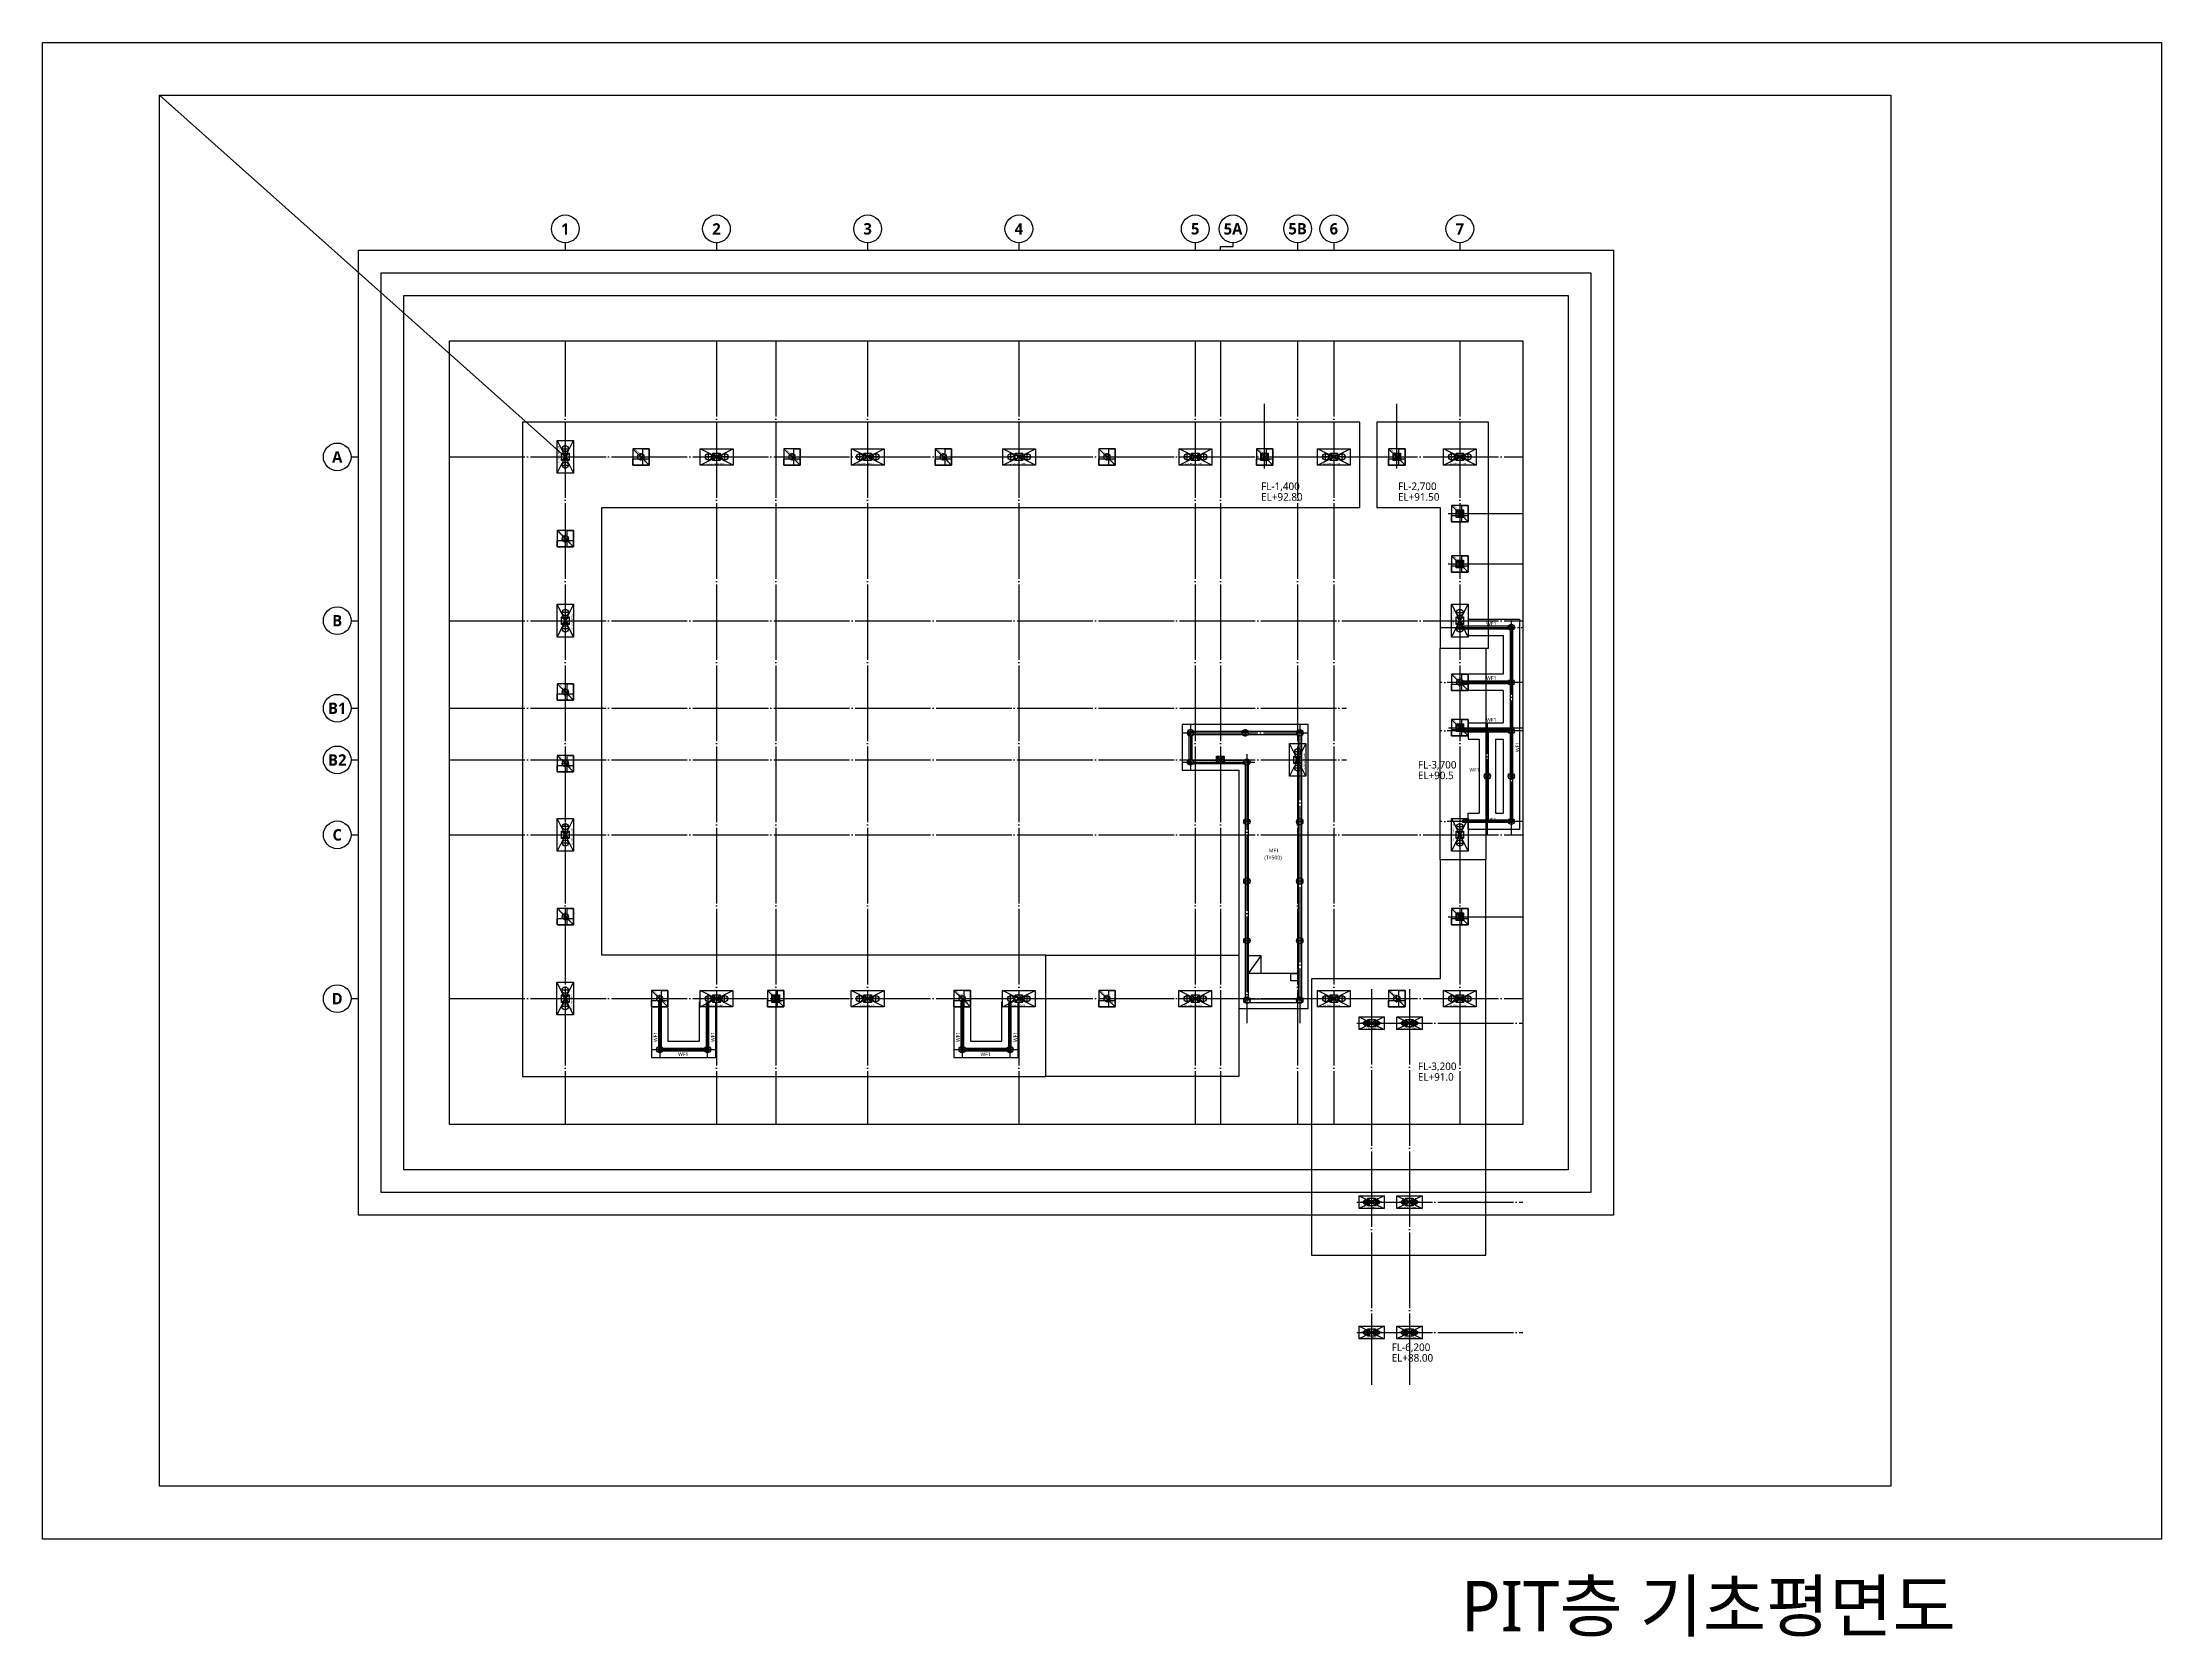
# Model space of a CAD drawing. Header units: millimetres. Extents: x -734060 to 504600, y -7739 to 118800.
# Drawn here: x -504600 to -336400, y -7739 to 118800 of the extents above; entities that cross this region are included whole.
import ezdxf
from ezdxf.enums import TextEntityAlignment as Align
from ezdxf.lldxf.tags import DXFTag

# ---------------------------------------------------------------- set-up
doc = ezdxf.new("R2010")
doc.units = ezdxf.units.MM
doc.header["$LTSCALE"] = 200
doc.linetypes.add('CEN-GAUN', pattern=[32.2, 30, -1, 0.2, -1])
doc.linetypes.add('H3', pattern=[3, 2, -1])
doc.layers.get('DEFPOINTS').update_dxf_attribs({"color": 137})
for name, color, linetype in [('0-PIPE', 7, 'Continuous'), ('0-기초', 4, 'H3'), ('CEN', 1, 'CEN-GAUN'), ('CEN2', 1, 'CEN-GAUN'), ('ELE-6', 6, 'Continuous'), ('GYP. BOARD', 42, 'Continuous'), ('HAT-INS', 250, 'Continuous'), ('S-COL', 2, 'Continuous'), ('Slab Line', 7, 'Continuous'), ('WALL-D', 3, 'Continuous')]:
    doc.layers.add(name, color=color, linetype=linetype)
doc.styles.get("Standard").update_dxf_attribs({"font": 'malgun.ttf'})
doc.styles.add('스타일1', font='malgun.ttf')
doc.styles.add('스타일2', font='malgunbd.ttf')
doc.styles.add('울릉도L', font='malgun.ttf')
tags = doc.linetypes.add('DH-HID2', pattern=[1.2, 0.8, -0.4]).pattern_tags.tags
tags[6:7] = [DXFTag(74, 4), DXFTag(75, 0), DXFTag(340, '0'), DXFTag(46, 1.0), DXFTag(50, 0.0), DXFTag(44, 0.0), DXFTag(45, 0.0)]
tags[4:5] = [DXFTag(74, 4), DXFTag(75, 0), DXFTag(340, '0'), DXFTag(46, 1.0), DXFTag(50, 0.0), DXFTag(44, 0.0), DXFTag(45, 0.0)]

# ---------------------------------------------------------------- blocks, each defined once
blk = doc.blocks.new('sheet-line')
at = {"layer": 'DEFPOINTS'}
blk.add_lwpolyline([(168200, -356400), (0, -356400), (0, -237600), (168200, -237600)], close=True, dxfattribs=at)
blk = doc.blocks.new('DEF-AXIS')
blk.add_line((0, 600), (0, 0))
blk.add_circle((0, 1700), 1100)
at = {"style": '스타일2'}
blk.add_attdef('X', text='', height=900, dxfattribs=at).set_placement((0, 1700), align=Align.MIDDLE)
blk = doc.blocks.new('def-sym')
at = {"layer": 'DEFPOINTS'}
blk.add_lwpolyline([(52000, 16400), (52000, 16700), (53000, 16700), (53000, 17000)], dxfattribs=at)
blk.add_circle((53000, 18100), 1100, dxfattribs=at)
for p, values in [((0, 16400), {'X': '1'}), ((12000, 16400), {'X': '2'}), ((24000, 16400), {'X': '3'}), ((36000, 16400), {'X': '4'}), ((50000, 16400), {'X': '5'}), ((58125, 16400), {'X': '5B'}), ((61000, 16400), {'X': '6'}), ((71000, 16400), {'X': '7'})]:
    blk.add_blockref('DEF-AXIS', p, dxfattribs=at).add_auto_attribs(values)
ref = blk.add_blockref('DEF-AXIS', (-16400, 0), dxfattribs=dict(at, rotation=90))
ref.add_attrib('X', 'A', dxfattribs={"layer": '0', "height": 900, "style": '스타일2'}).set_placement((-18100, 0), align=Align.MIDDLE)
ref = blk.add_blockref('DEF-AXIS', (-16400, -13000), dxfattribs=dict(at, rotation=90))
ref.add_attrib('X', 'B', dxfattribs={"layer": '0', "height": 900, "style": '스타일2'}).set_placement((-18100, -13000), align=Align.MIDDLE)
ref = blk.add_blockref('DEF-AXIS', (-16400, -19950), dxfattribs=dict(at, rotation=90))
ref.add_attrib('X', 'B1', dxfattribs={"layer": '0', "height": 900, "style": '스타일2'}).set_placement((-18100, -19950), align=Align.MIDDLE)
ref = blk.add_blockref('DEF-AXIS', (-16400, -24050), dxfattribs=dict(at, rotation=90))
ref.add_attrib('X', 'B2', dxfattribs={"layer": '0', "height": 900, "style": '스타일2'}).set_placement((-18100, -24050), align=Align.MIDDLE)
ref = blk.add_blockref('DEF-AXIS', (-16400, -30000), dxfattribs=dict(at, rotation=90))
ref.add_attrib('X', 'C', dxfattribs={"layer": '0', "height": 900, "style": '스타일2'}).set_placement((-18100, -30000), align=Align.MIDDLE)
ref = blk.add_blockref('DEF-AXIS', (-16400, -43000), dxfattribs=dict(at, rotation=90))
ref.add_attrib('X', 'D', dxfattribs={"layer": '0', "height": 900, "style": '스타일2'}).set_placement((-18100, -43000), align=Align.MIDDLE)
at = {"layer": 'DEFPOINTS', "style": '스타일2'}
blk.add_text('5A', height=900, dxfattribs=at).set_placement((53000, 18100), align=Align.MIDDLE_CENTER)
blk = doc.blocks.new('X-CEN')
at = {"layer": 'CEN'}
for p, q in [((0, 9200), (0, -53000)), ((12000, 9200), (12000, -53000)), ((16700, 9200), (16700, -53000)), ((24000, 9200), (24000, -53000)), ((36000, 9200), (36000, -53000)), ((50000, 9200), (50000, -53000)), ((52000, 9200), (52000, -53000)), ((58125, 9200), (58125, -53000)), ((61000, 9200), (61000, -53000)), ((71000, 9200), (71000, -53000)), ((55500, -925), (55500, 4200)), ((66000, -925), (66000, 4200)), ((-9200, 0), (76000, 0)), ((70075, -4500), (76000, -4500)), ((70075, -8500), (76000, -8500)), ((-9200, -13000), (76000, -13000)), ((-9200, -19950), (62000, -19950)), ((70101, -21500), (76000, -21500)), ((-9200, -24050), (62000, -24050)), ((-9200, -30000), (76000, -30000)), ((70075, -36500), (76000, -36500)), ((-9200, -43000), (76000, -43000)), ((64000, -42241), (64000, -73656)), ((67000, -42241), (67000, -73656)), ((62819, -44950), (76000, -44950)), ((62819, -59150), (76000, -59150)), ((62819, -69500), (76000, -69500))]:
    blk.add_line(p, q, dxfattribs=at)
blk = doc.blocks.new('SS-P1')
at = {"layer": 'DEFPOINTS'}
for p, q in [((-300, 300), (300, -300)), ((-300, -300), (300, 300))]:
    blk.add_line(p, q, dxfattribs=at)
at = {"layer": 'S-COL'}
blk.add_lwpolyline([(-300, 300), (300, 300), (300, -300), (-300, -300)], close=True, dxfattribs=at)
at = {"layer": 'DEFPOINTS', "style": '스타일1'}
blk.add_text('600X600', height=90, rotation=315, dxfattribs=at).set_placement((58, 44), align=Align.MIDDLE_CENTER)
blk.add_text('P1', height=90, dxfattribs=at).set_placement((-153, -214), align=Align.MIDDLE_CENTER)
blk = doc.blocks.new('SS-P21')
at = {"layer": 'DEFPOINTS'}
for p, q in [((-300, 300), (300, -300)), ((-300, -300), (300, 300))]:
    blk.add_line(p, q, dxfattribs=at)
at = {"layer": 'S-COL'}
blk.add_lwpolyline([(-300, 300), (300, 300), (300, -300), (-300, -300)], close=True, dxfattribs=at)
at = {"layer": 'DEFPOINTS', "style": '스타일1'}
blk.add_text('600X600', height=90, rotation=315, dxfattribs=at).set_placement((58, 44), align=Align.MIDDLE_CENTER)
blk.add_text('P21', height=90, dxfattribs=at).set_placement((-153, -214), align=Align.MIDDLE_CENTER)
blk = doc.blocks.new('X-S-PD')
at = {"layer": 'S-COL'}
for name, p in [('SS-P1', (0, 0)), ('SS-P1', (12000, 0)), ('SS-P1', (24000, 0)), ('SS-P1', (36000, 0)), ('SS-P1', (50000, 0)), ('SS-P1', (55500, 0)), ('SS-P1', (61000, 0)), ('SS-P1', (66000, 0)), ('SS-P1', (71000, 0)), ('SS-P1', (71000, -4500)), ('SS-P1', (71000, -8500)), ('SS-P1', (0, -13000)), ('SS-P1', (71000, -13000)), ('SS-P1', (71000, -21500)), ('SS-P1', (52000, -24050)), ('SS-P1', (58125, -24050)), ('SS-P1', (0, -30000)), ('SS-P1', (71000, -30000)), ('SS-P1', (71000, -36500)), ('SS-P1', (0, -43000)), ('SS-P1', (12000, -43000)), ('SS-P1', (16700, -43000)), ('SS-P1', (24000, -43000)), ('SS-P1', (36000, -43000)), ('SS-P1', (50000, -43000)), ('SS-P1', (61000, -43000)), ('SS-P1', (71000, -43000)), ('SS-P21', (64000, -44950)), ('SS-P21', (67000, -44950)), ('SS-P21', (64000, -59150)), ('SS-P21', (67000, -59150)), ('SS-P21', (64000, -69500)), ('SS-P21', (67000, -69500))]:
    blk.add_blockref(name, p, dxfattribs=at)
blk = doc.blocks.new('파일')
at = {"layer": '0-PIPE', "color": 7, "linetype": 'Continuous'}
for p, q in [((0, -300), (0, 300)), ((-300, 0), (300, 0))]:
    blk.add_line(p, q, dxfattribs=at)
at = {"layer": '0-PIPE', "color": 3, "linetype": 'Continuous'}
blk.add_circle((0, 0), 250, dxfattribs=at)
blk = doc.blocks.new('SS-PF1')
at = {"layer": '0-기초', "color": 4, "linetype": 'DH-HID2', "ltscale": 2}
blk.add_lwpolyline([(-650, 650), (-650, -650), (650, -650), (650, 650)], close=True, dxfattribs=at)
at = {"layer": 'DEFPOINTS'}
blk.add_line((-650, 650), (650, -650), dxfattribs=at)
for points in [[(650, 650), (650, -650), (150, -650), (150, 650), (650, 650)], [(650, -650), (-650, -650), (-650, -150), (650, -150), (650, -650)]]:
    blk.add_lwpolyline(points, dxfattribs=at)
at = {"layer": '0-기초'}
blk.add_blockref('파일', (0, 0), dxfattribs=at)
at = {"layer": 'DEFPOINTS', "style": '울릉도L'}
blk.add_text('PF1(1,300×1,300X500)', height=100, rotation=315, dxfattribs=at).set_placement((-514, 637), align=Align.MIDDLE_LEFT)
blk = doc.blocks.new('SS-PF2')
at = {"layer": '0-기초', "color": 4, "linetype": 'DH-HID2', "ltscale": 2}
blk.add_lwpolyline([(650, -1300), (-650, -1300), (-650, 1300), (650, 1300)], close=True, dxfattribs=at)
at = {"layer": 'DEFPOINTS'}
for p, q in [((-650, 1300), (650, -1300)), ((-650, -1300), (650, 1300))]:
    blk.add_line(p, q, dxfattribs=at)
at = {"layer": '0-기초'}
for p in [(0, 650), (0, -650)]:
    blk.add_blockref('파일', p, dxfattribs=at)
at = {"layer": 'DEFPOINTS', "style": '울릉도L'}
blk.add_text('PF2 (1,300×2,600×600)', height=100, rotation=270, dxfattribs=at).set_placement((-529, 871), align=Align.MIDDLE_LEFT)
blk = doc.blocks.new('SS-PF21')
at = {"layer": '0-PIPE', "color": 7, "linetype": 'Continuous'}
for p, q in [((300, 500), (-300, 500)), ((0, 800), (0, 200)), ((300, -500), (-300, -500)), ((0, -200), (0, -800))]:
    blk.add_line(p, q, dxfattribs=at)
at = {"layer": '0-PIPE', "color": 3, "linetype": 'Continuous'}
for centre in [(0, 500), (0, -500)]:
    blk.add_circle(centre, 150, dxfattribs=at)
at = {"layer": '0-기초', "color": 4, "linetype": 'DH-HID2', "ltscale": 2}
blk.add_lwpolyline([(500, -1000), (-500, -1000), (-500, 1000), (500, 1000)], close=True, dxfattribs=at)
at = {"layer": 'DEFPOINTS'}
for p, q in [((-500, 1000), (500, -1000)), ((-500, -1000), (500, 1000))]:
    blk.add_line(p, q, dxfattribs=at)
at = {"layer": 'DEFPOINTS', "style": '울릉도L'}
blk.add_text('PF21 (1,000×2,000×600)', height=100, rotation=90, dxfattribs=at).set_placement((414, -921), align=Align.MIDDLE_LEFT)
blk = doc.blocks.new('X-B1F-FD')
at = {"layer": '0-기초', "color": 4, "linetype": 'DH-HID2', "ltscale": 3}
for p, q in [((71650, -14185), (74435, -14185)), ((74435, -14185), (74435, -17250)), ((74435, -14185), (74435, -17250)), ((74435, -17250), (71650, -17250)), ((74435, -18550), (71650, -18550)), ((74435, -18550), (74435, -20600)), ((74435, -18550), (74435, -21100)), ((71650, -21100), (74435, -21100)), ((71650, -22400), (72535, -22400)), ((72535, -22400), (72535, -28280)), ((73835, -22400), (73835, -28280)), ((73835, -22400), (74435, -22400)), ((74435, -22400), (74435, -28280)), ((71650, -28280), (72535, -28280)), ((73835, -28280), (74435, -28280)), ((6850, -43700), (6850, -47685)), ((8150, -43700), (8150, -46385)), ((10650, -46385), (10650, -43250)), ((11950, -47685), (11950, -43250)), ((30850, -43700), (30850, -47685)), ((32150, -43700), (32150, -46385)), ((34650, -46385), (34650, -43250)), ((35950, -47685), (35950, -43250)), ((8150, -46385), (10650, -46385)), ((32150, -46385), (34650, -46385)), ((6850, -47685), (11950, -47685)), ((30850, -47685), (35950, -47685))]:
    blk.add_line(p, q, dxfattribs=at)
for points in [[(71650, -12885), (75735, -12885), (75735, -29580), (71650, -29580)], [(71650, -21100), (71650, -22400)], [(71650, -29580), (71650, -28280)]]:
    blk.add_lwpolyline(points, dxfattribs=at)
blk.add_lwpolyline([(53450, -43775), (58950, -43775), (58950, -21250), (48975, -21250), (48975, -24875), (53450, -24875)], close=True, dxfattribs=at)
at = {"layer": '0-기초', "rotation": 180}
for p in [(75085, -13535), (75085, -17900), (53962, -21900), (58300, -21900), (75085, -21750), (49625, -24225), (52000, -24050), (54100, -24225), (73185, -25340), (75085, -25340), (54100, -28950), (58300, -28950), (75085, -28930), (54100, -33675), (58300, -33675), (54100, -38400), (58300, -38400), (54100, -43125), (58300, -43125), (7500, -47035), (11300, -47035), (31500, -47035), (35300, -47035)]:
    blk.add_blockref('파일', p, dxfattribs=at)
at = {"layer": '0-기초', "xscale": -1}
blk.add_blockref('파일', (49625, -21900), dxfattribs=at)
at = {"layer": 'S-COL'}
for name, p in [('SS-PF2', (0, 0)), ('SS-PF1', (6000, 0)), ('SS-PF1', (18000, 0)), ('SS-PF1', (30000, 0)), ('SS-PF1', (43000, 0)), ('SS-PF1', (55500, 0)), ('SS-PF1', (66000, 0)), ('SS-PF1', (71000, -4500)), ('SS-PF1', (0, -6500)), ('SS-PF1', (71000, -8500)), ('SS-PF2', (71000, -13000)), ('SS-PF1', (0, -18660)), ('SS-PF1', (71000, -17900)), ('SS-PF1', (71000, -21500)), ('SS-PF1', (0, -24340)), ('SS-PF2', (71000, -30000)), ('SS-PF1', (0, -36500)), ('SS-PF1', (71000, -36500)), ('SS-PF1', (7500, -43000)), ('SS-PF1', (16700, -43000)), ('SS-PF1', (31500, -43000)), ('SS-PF1', (43000, -43000)), ('SS-PF1', (66000, -43000))]:
    blk.add_blockref(name, p, dxfattribs=at)
for name, p, rotation in [('SS-PF2', (12020, 0), 90), ('SS-PF2', (24020, 0), 90), ('SS-PF2', (36020, 0), 90), ('SS-PF2', (50020, 0), 90), ('SS-PF2', (61000, 0), 90), ('SS-PF2', (71000, 0), 90), ('SS-PF2', (0, -13000), 180), ('SS-PF2', (58125, -24050), 180), ('SS-PF2', (0, -30000), 180), ('SS-PF2', (-9, -42983), 180), ('SS-PF2', (12000, -43000), 90), ('SS-PF2', (24000, -43000), 90), ('SS-PF2', (36000, -43000), 90), ('SS-PF2', (50000, -43000), 90), ('SS-PF2', (61000, -43000), 90), ('SS-PF2', (71000, -43000), 90), ('SS-PF21', (64000, -44950), 270), ('SS-PF21', (67000, -44950), 270), ('SS-PF21', (64000, -59150), 270), ('SS-PF21', (67000, -59150), 270), ('SS-PF21', (64000, -69500), 270), ('SS-PF21', (67000, -69500), 270)]:
    blk.add_blockref(name, p, dxfattribs=dict(at, rotation=rotation))
at = {"layer": 'DEFPOINTS', "style": '울릉도L'}
for s, p in [('WF1', (73499, -13236)), ('WF1', (73499, -17551)), ('WF1', (73499, -20875)), ('WF1', (72165, -24847)), ('WF1', (73499, -28811)), ('MF1', (56247, -31249)), ('WF1', (9361, -47414)), ('WF1', (33361, -47414))]:
    blk.add_text(s, height=300, dxfattribs=at).set_placement(p, align=Align.MIDDLE_CENTER)
for p in [(75569, -23026), (7167, -46040), (11717, -46040), (31167, -46040), (35717, -46040)]:
    blk.add_text('WF1', height=300, rotation=90, dxfattribs=at).set_placement(p, align=Align.MIDDLE_CENTER)
blk.add_text('(T=500)', height=300, dxfattribs=at).set_placement((55490, -31948))
blk = doc.blocks.new('X-RC-B1F')
at = {"layer": 'CEN2'}
for p, q in [((75085, -12885), (75085, -30000)), ((69428, -13535), (76000, -13535)), ((76000, -17900), (69428, -17900)), ((76000, -21750), (69428, -21750)), ((73185, -30000), (73185, -21100)), ((76000, -28930), (69428, -28930)), ((7500, -43300), (7500, -47685)), ((11300, -47685), (11300, -43300)), ((31500, -43300), (31500, -47685)), ((35300, -47685), (35300, -43300)), ((6850, -47035), (11950, -47035)), ((30850, -47035), (35950, -47035))]:
    blk.add_line(p, q, dxfattribs=at)
at = {"layer": 'ELE-6'}
for p, q in [((55225, -39600), (54225, -39600)), ((54225, -41000), (55225, -39600)), ((55225, -41000), (55225, -39600)), ((58175, -41000), (54225, -41000))]:
    blk.add_line(p, q, dxfattribs=at)
at = {"layer": 'S-COL'}
for p, q in [((75185, -13435), (75185, -29030)), ((74985, -13635), (74985, -17800)), ((74985, -18000), (74985, -21650)), ((49500, -21775), (58425, -21775)), ((49500, -21775), (49500, -24350)), ((58425, -21775), (58425, -43300)), ((74985, -21650), (71300, -21650)), ((71300, -21850), (71300, -21650)), ((73085, -21850), (71300, -21850)), ((73085, -28830), (73085, -21850)), ((74985, -21850), (73285, -21850)), ((73285, -28830), (73285, -21850)), ((74985, -21850), (74985, -28830)), ((49500, -24350), (53975, -24350)), ((53975, -24350), (53975, -43300)), ((54225, -43050), (54225, -24100)), ((58175, -24350), (58175, -43050)), ((73085, -28830), (71250, -28830)), ((71250, -29030), (71250, -28830)), ((75185, -29030), (71250, -29030)), ((74985, -28830), (73285, -28830)), ((7400, -43300), (7400, -47135)), ((7400, -43300), (7600, -43300)), ((7600, -43300), (7600, -46935)), ((11200, -46935), (11200, -43300)), ((11200, -43300), (11400, -43300)), ((11400, -47135), (11400, -43300)), ((31400, -43300), (31400, -47135)), ((31600, -43300), (31400, -43300)), ((31600, -43300), (31600, -46935)), ((35200, -46935), (35200, -43300)), ((35400, -43300), (35200, -43300)), ((35400, -47135), (35400, -43300)), ((53975, -43300), (58425, -43300)), ((58175, -43050), (54225, -43050)), ((7600, -46935), (11200, -46935)), ((31600, -46935), (35200, -46935)), ((7400, -47135), (11400, -47135)), ((31400, -47135), (35400, -47135))]:
    blk.add_line(p, q, dxfattribs=at)
for points in [[(75185, -13435), (71300, -13435), (71300, -13635), (74985, -13635)], [(74985, -17800), (71300, -17800), (71300, -18000), (74985, -18000)], [(51700, -24100), (49750, -24100), (49750, -22025), (58175, -22025), (58175, -23750)], [(54225, -24100), (52300, -24100)]]:
    blk.add_lwpolyline(points, dxfattribs=at)

msp = doc.modelspace()

# ---------------------------------------------------------------- linework, layer by layer
at = {"layer": 'CEN2'}
for p, q in [((-414125, 64000), (-404150, 64000)), ((-413475, 64650), (-413475, 61025)), ((-404800, 64650), (-404800, 40950)), ((-409000, 62306.203), (-409000, 40950)), ((-414125, 61675), (-408356.843, 61675))]:
    msp.add_line(p, q, dxfattribs=at)
at = {"layer": 'DEFPOINTS'}
msp.add_line((-463100, 85900), (-495300, 114600), dxfattribs=at)
for points in [[(-495300, 114600), (-357900, 114600), (-357900, 4200), (-495300, 4200)], [(-379900, 25700), (-479500, 25700), (-479500, 102300), (-379900, 102300)], [(-381700, 27500), (-477700, 27500), (-477700, 100500), (-381700, 100500)], [(-383500, 29300), (-475900, 29300), (-475900, 98700), (-383500, 98700)], [(-387100, 32900), (-472300, 32900), (-472300, 95100), (-387100, 95100)], [(-400028.839, 81871.917), (-400028.839, 88654.54), (-466488.34, 88654.54), (-466488.34, 36721.926), (-424951.153, 36721.926), (-424951.153, 46339.077), (-460207.107, 46339.077), (-460207.107, 81871.917)], [(-398697.338, 88654.54), (-398697.338, 81871.917), (-393672.208, 81871.917), (-393672.208, 70721.051), (-389813.626, 70721.051), (-389813.626, 88654.54)], [(-393672.208, 70721.051), (-390046.127, 70721.051), (-390046.127, 53914.364), (-393672.208, 53914.364)], [(-393672.208, 53914.364), (-393672.208, 44471.745), (-403881.005, 44471.745), (-403881.005, 22525.565), (-390046.127, 22525.565), (-390046.127, 53914.364)], [(-424951.153, 46339.077), (-409645.077, 46339.077), (-409645.077, 36726.563), (-424951.153, 36726.563)]]:
    msp.add_lwpolyline(points, close=True, dxfattribs=at)
at = {"layer": 'Slab Line'}
msp.add_lwpolyline([(-404925, 44900), (-404925, 44300), (-405525, 44300), (-405525, 44900)], close=True, dxfattribs=at)

# ---------------------------------------------------------------- block references
msp.add_blockref('X-S-PD', (-463100, 85900))
at = {"layer": 'GYP. BOARD'}
msp.add_blockref('def-sym', (-463100, 85900), dxfattribs=at)
at = {"layer": 'HAT-INS'}
msp.add_blockref('X-CEN', (-463100, 85900), dxfattribs=at)
at = {"layer": 'S-COL'}
for name in ['X-B1F-FD', 'X-RC-B1F']:
    msp.add_blockref(name, (-463100, 85900), dxfattribs=at)
at = {"layer": 'WALL-D'}
msp.add_blockref('sheet-line', (-504600, 356400), dxfattribs=at)

# ---------------------------------------------------------------- texts
at = {"layer": 'DEFPOINTS', "style": '울릉도L'}
for s, p in [('FL-1,400', (-407868.155, 83567.639)), ('EL+92.80', (-407868.155, 82722.843)), ('FL-2,700', (-397006.459, 83567.639)), ('EL+91.50', (-397006.459, 82722.843)), ('FL-3,700', (-395428.085, 61464.685)), ('EL+90.5', (-395428.085, 60619.889)), ('FL-3,200', (-395428.085, 37529.241)), ('EL+91.0', (-395428.085, 36684.445)), ('FL-6,200', (-397504.48, 15229.735)), ('EL+88.00', (-397504.48, 14384.939))]:
    msp.add_text(s, height=600, dxfattribs=at).set_placement(p, align=Align.MIDDLE_LEFT)
at = {"layer": 'DEFPOINTS'}
msp.add_text('PIT층 기초평면도 ', height=4000, dxfattribs=at).set_placement((-371690.941, -5313.124), align=Align.MIDDLE_CENTER)

doc.saveas('drawing.dxf')
